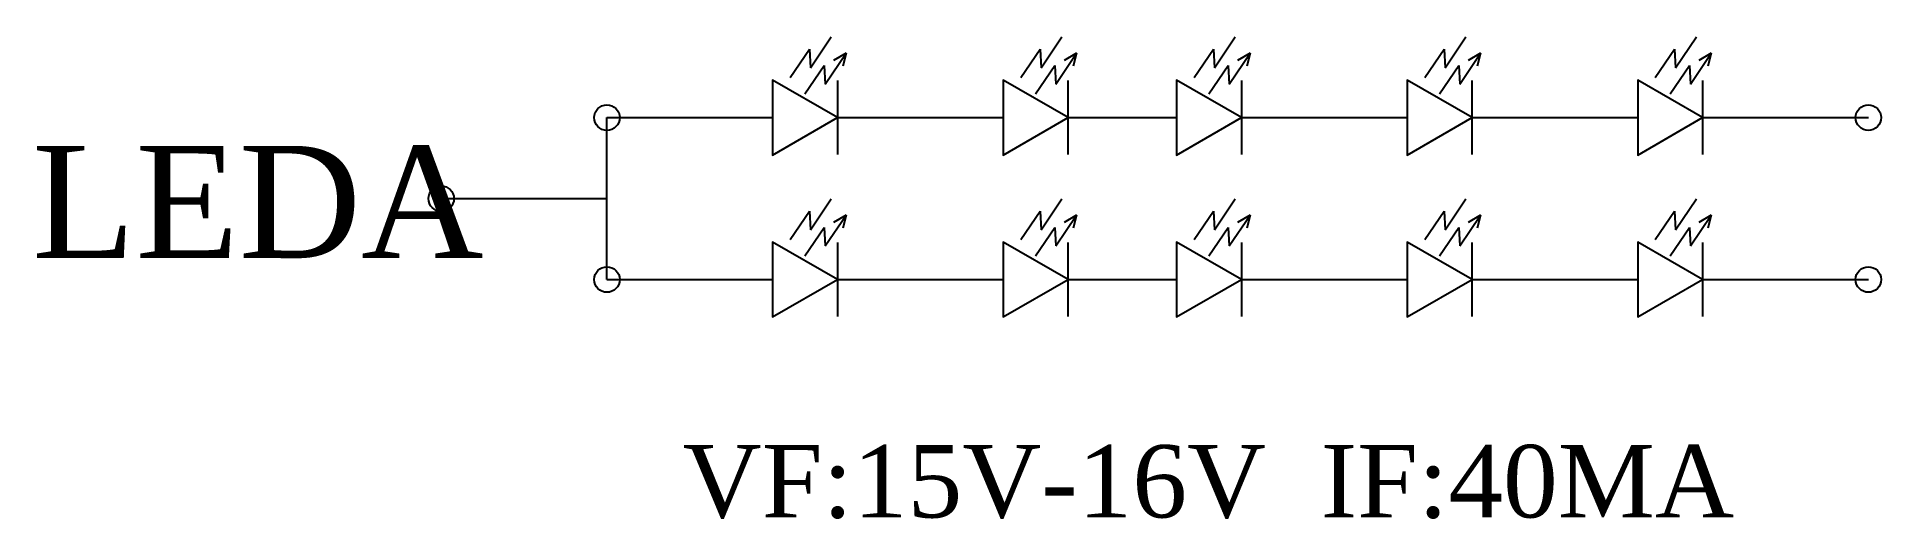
# Model space of a CAD drawing. Header units: millimetres. Extents: x 427 to 2444, y 137 to 817.
# Drawn here: x 1163.24 to 1211.1, y 223.67 to 236.18 of the extents above; entities that cross this region are included whole.
import ezdxf

# ---------------------------------------------------------------- set-up
doc = ezdxf.new("R2010")
doc.units = ezdxf.units.MM
doc.linetypes.add('C_SOLID_M', pattern=[0])
for name, color, linetype in [('DIM', 4, 'Continuous'), ('LED', 7, 'C_SOLID_M'), ('model', 120, 'Continuous')]:
    doc.layers.add(name, color=color, linetype=linetype)
doc.styles.add('STYLE1', font='')
doc.styles.get('STYLE1').set_extended_font_data('Bookman Old Style')

msp = doc.modelspace()

# ---------------------------------------------------------------- texts
at = {"color": 0, "style": 'STYLE1'}
msp.add_text('LEDA', height=2.909087, dxfattribs=at).set_placement((1163.11678, 230.4418))
at = {"layer": 'model', "style": 'STYLE1'}
msp.add_text('VF:15V-16V  IF:40MA', height=1.8790551, dxfattribs=at).set_placement((1180.00159, 223.70865))

# ---------------------------------------------------------------- linework, layer by layer
for p, q in [((1178.03512, 234.08383), (1182.33592, 234.08383)), ((1178.03512, 229.88138), (1178.03512, 234.08383)), ((1184.01816, 234.08383), (1188.31896, 234.08383)), ((1190.0012, 234.08383), (1192.81896, 234.08383)), ((1194.5012, 234.08383), (1198.802, 234.08383)), ((1200.48424, 234.08383), (1204.78504, 234.08383)), ((1206.46728, 234.08383), (1210.76808, 234.08383)), ((1173.73432, 231.9826), (1178.03512, 231.9826)), ((1178.03512, 229.88138), (1182.33592, 229.88138)), ((1184.01816, 229.88138), (1188.31896, 229.88138)), ((1190.0012, 229.88138), (1192.81896, 229.88138)), ((1194.5012, 229.88138), (1198.802, 229.88138)), ((1200.48424, 229.88138), (1204.78504, 229.88138)), ((1206.46728, 229.88138), (1210.76808, 229.88138))]:
    msp.add_line(p, q)
at = {"layer": 'DIM', "color": 4}
for p, q in [((1183.31658, 235.3788), (1183.85831, 236.17903)), ((1183.31658, 235.3788), (1183.85831, 236.17903)), ((1189.29962, 235.3788), (1189.84135, 236.17903)), ((1189.29962, 235.3788), (1189.84135, 236.17903)), ((1193.79962, 235.3788), (1194.34135, 236.17903)), ((1193.79962, 235.3788), (1194.34135, 236.17903)), ((1199.78266, 235.3788), (1200.32439, 236.17903)), ((1199.78266, 235.3788), (1200.32439, 236.17903)), ((1205.7657, 235.3788), (1206.30743, 236.17903)), ((1205.7657, 235.3788), (1206.30743, 236.17903)), ((1182.7907, 235.12261), (1183.29096, 235.86159)), ((1182.7907, 235.12261), (1183.29096, 235.86159)), ((1183.29096, 235.86159), (1183.31658, 235.3788)), ((1183.29096, 235.86159), (1183.31658, 235.3788)), ((1183.69943, 234.95504), (1184.24115, 235.75526)), ((1183.69943, 234.95504), (1184.24115, 235.75526)), ((1184.24115, 235.75526), (1183.91796, 235.5676)), ((1184.24115, 235.75526), (1183.91796, 235.5676)), ((1184.24115, 235.75526), (1184.15356, 235.42046)), ((1184.24115, 235.75526), (1184.15356, 235.42046)), ((1188.77374, 235.12261), (1189.274, 235.86159)), ((1188.77374, 235.12261), (1189.274, 235.86159)), ((1189.274, 235.86159), (1189.29962, 235.3788)), ((1189.274, 235.86159), (1189.29962, 235.3788)), ((1189.68247, 234.95504), (1190.22419, 235.75526)), ((1189.68247, 234.95504), (1190.22419, 235.75526)), ((1190.22419, 235.75526), (1189.901, 235.5676)), ((1190.22419, 235.75526), (1189.901, 235.5676)), ((1190.22419, 235.75526), (1190.1366, 235.42046)), ((1190.22419, 235.75526), (1190.1366, 235.42046)), ((1193.27374, 235.12261), (1193.774, 235.86159)), ((1193.27374, 235.12261), (1193.774, 235.86159)), ((1193.774, 235.86159), (1193.79962, 235.3788)), ((1193.774, 235.86159), (1193.79962, 235.3788)), ((1194.18247, 234.95504), (1194.72419, 235.75526)), ((1194.18247, 234.95504), (1194.72419, 235.75526)), ((1194.72419, 235.75526), (1194.401, 235.5676)), ((1194.72419, 235.75526), (1194.401, 235.5676)), ((1194.72419, 235.75526), (1194.6366, 235.42046)), ((1194.72419, 235.75526), (1194.6366, 235.42046)), ((1199.25678, 235.12261), (1199.75704, 235.86159)), ((1199.25678, 235.12261), (1199.75704, 235.86159)), ((1199.75704, 235.86159), (1199.78266, 235.3788)), ((1199.75704, 235.86159), (1199.78266, 235.3788)), ((1200.16551, 234.95504), (1200.70723, 235.75526)), ((1200.16551, 234.95504), (1200.70723, 235.75526)), ((1200.70723, 235.75526), (1200.38404, 235.5676)), ((1200.70723, 235.75526), (1200.38404, 235.5676)), ((1200.70723, 235.75526), (1200.61964, 235.42046)), ((1200.70723, 235.75526), (1200.61964, 235.42046)), ((1205.23982, 235.12261), (1205.74008, 235.86159)), ((1205.23982, 235.12261), (1205.74008, 235.86159)), ((1205.74008, 235.86159), (1205.7657, 235.3788)), ((1205.74008, 235.86159), (1205.7657, 235.3788)), ((1206.14855, 234.95504), (1206.69027, 235.75526)), ((1206.14855, 234.95504), (1206.69027, 235.75526)), ((1206.69027, 235.75526), (1206.36708, 235.5676)), ((1206.69027, 235.75526), (1206.36708, 235.5676)), ((1206.69027, 235.75526), (1206.60268, 235.42046)), ((1206.69027, 235.75526), (1206.60268, 235.42046)), ((1183.17355, 234.69885), (1183.67381, 235.43783)), ((1183.17355, 234.69885), (1183.67381, 235.43783)), ((1183.67381, 235.43783), (1183.69943, 234.95504)), ((1183.67381, 235.43783), (1183.69943, 234.95504)), ((1184.01586, 235.04367), (1184.01586, 233.12606)), ((1184.01586, 235.04367), (1184.01586, 233.12606)), ((1189.15659, 234.69885), (1189.65685, 235.43783)), ((1189.15659, 234.69885), (1189.65685, 235.43783)), ((1189.65685, 235.43783), (1189.68247, 234.95504)), ((1189.65685, 235.43783), (1189.68247, 234.95504)), ((1189.9989, 235.04367), (1189.9989, 233.12606)), ((1189.9989, 235.04367), (1189.9989, 233.12606)), ((1193.65659, 234.69885), (1194.15685, 235.43783)), ((1193.65659, 234.69885), (1194.15685, 235.43783)), ((1194.15685, 235.43783), (1194.18247, 234.95504)), ((1194.15685, 235.43783), (1194.18247, 234.95504)), ((1194.4989, 235.04367), (1194.4989, 233.12606)), ((1194.4989, 235.04367), (1194.4989, 233.12606)), ((1199.63963, 234.69885), (1200.13989, 235.43783)), ((1199.63963, 234.69885), (1200.13989, 235.43783)), ((1200.13989, 235.43783), (1200.16551, 234.95504)), ((1200.13989, 235.43783), (1200.16551, 234.95504)), ((1200.48194, 235.04367), (1200.48194, 233.12606)), ((1200.48194, 235.04367), (1200.48194, 233.12606)), ((1205.62267, 234.69885), (1206.12293, 235.43783)), ((1205.62267, 234.69885), (1206.12293, 235.43783)), ((1206.12293, 235.43783), (1206.14855, 234.95504)), ((1206.12293, 235.43783), (1206.14855, 234.95504)), ((1206.46498, 235.04367), (1206.46498, 233.12606)), ((1206.46498, 235.04367), (1206.46498, 233.12606)), ((1182.7907, 230.92016), (1183.29096, 231.65914)), ((1182.7907, 230.92016), (1183.29096, 231.65914)), ((1183.29096, 231.65914), (1183.31658, 231.17635)), ((1183.29096, 231.65914), (1183.31658, 231.17635)), ((1183.31658, 231.17635), (1183.85831, 231.97658)), ((1183.31658, 231.17635), (1183.85831, 231.97658)), ((1188.77374, 230.92016), (1189.274, 231.65914)), ((1188.77374, 230.92016), (1189.274, 231.65914)), ((1189.274, 231.65914), (1189.29962, 231.17635)), ((1189.274, 231.65914), (1189.29962, 231.17635)), ((1189.29962, 231.17635), (1189.84135, 231.97658)), ((1189.29962, 231.17635), (1189.84135, 231.97658)), ((1193.27374, 230.92016), (1193.774, 231.65914)), ((1193.27374, 230.92016), (1193.774, 231.65914)), ((1193.774, 231.65914), (1193.79962, 231.17635)), ((1193.774, 231.65914), (1193.79962, 231.17635)), ((1193.79962, 231.17635), (1194.34135, 231.97658)), ((1193.79962, 231.17635), (1194.34135, 231.97658)), ((1199.25678, 230.92016), (1199.75704, 231.65914)), ((1199.25678, 230.92016), (1199.75704, 231.65914)), ((1199.75704, 231.65914), (1199.78266, 231.17635)), ((1199.75704, 231.65914), (1199.78266, 231.17635)), ((1199.78266, 231.17635), (1200.32439, 231.97658)), ((1199.78266, 231.17635), (1200.32439, 231.97658)), ((1205.23982, 230.92016), (1205.74008, 231.65914)), ((1205.23982, 230.92016), (1205.74008, 231.65914)), ((1205.74008, 231.65914), (1205.7657, 231.17635)), ((1205.74008, 231.65914), (1205.7657, 231.17635)), ((1205.7657, 231.17635), (1206.30743, 231.97658)), ((1205.7657, 231.17635), (1206.30743, 231.97658)), ((1183.17355, 230.4964), (1183.67381, 231.23538)), ((1183.17355, 230.4964), (1183.67381, 231.23538)), ((1183.67381, 231.23538), (1183.69943, 230.75259)), ((1183.67381, 231.23538), (1183.69943, 230.75259)), ((1183.69943, 230.75259), (1184.24115, 231.55281)), ((1183.69943, 230.75259), (1184.24115, 231.55281)), ((1184.24115, 231.55281), (1183.91796, 231.36515)), ((1184.24115, 231.55281), (1183.91796, 231.36515)), ((1184.24115, 231.55281), (1184.15356, 231.21801)), ((1184.24115, 231.55281), (1184.15356, 231.21801)), ((1189.15659, 230.4964), (1189.65685, 231.23538)), ((1189.15659, 230.4964), (1189.65685, 231.23538)), ((1189.65685, 231.23538), (1189.68247, 230.75259)), ((1189.65685, 231.23538), (1189.68247, 230.75259)), ((1189.68247, 230.75259), (1190.22419, 231.55281)), ((1189.68247, 230.75259), (1190.22419, 231.55281)), ((1190.22419, 231.55281), (1189.901, 231.36515)), ((1190.22419, 231.55281), (1189.901, 231.36515)), ((1190.22419, 231.55281), (1190.1366, 231.21801)), ((1190.22419, 231.55281), (1190.1366, 231.21801)), ((1193.65659, 230.4964), (1194.15685, 231.23538)), ((1193.65659, 230.4964), (1194.15685, 231.23538)), ((1194.15685, 231.23538), (1194.18247, 230.75259)), ((1194.15685, 231.23538), (1194.18247, 230.75259)), ((1194.18247, 230.75259), (1194.72419, 231.55281)), ((1194.18247, 230.75259), (1194.72419, 231.55281)), ((1194.72419, 231.55281), (1194.401, 231.36515)), ((1194.72419, 231.55281), (1194.401, 231.36515)), ((1194.72419, 231.55281), (1194.6366, 231.21801)), ((1194.72419, 231.55281), (1194.6366, 231.21801)), ((1199.63963, 230.4964), (1200.13989, 231.23538)), ((1199.63963, 230.4964), (1200.13989, 231.23538)), ((1200.13989, 231.23538), (1200.16551, 230.75259)), ((1200.13989, 231.23538), (1200.16551, 230.75259)), ((1200.16551, 230.75259), (1200.70723, 231.55281)), ((1200.16551, 230.75259), (1200.70723, 231.55281)), ((1200.70723, 231.55281), (1200.38404, 231.36515)), ((1200.70723, 231.55281), (1200.38404, 231.36515)), ((1200.70723, 231.55281), (1200.61964, 231.21801)), ((1200.70723, 231.55281), (1200.61964, 231.21801)), ((1205.62267, 230.4964), (1206.12293, 231.23538)), ((1205.62267, 230.4964), (1206.12293, 231.23538)), ((1206.12293, 231.23538), (1206.14855, 230.75259)), ((1206.12293, 231.23538), (1206.14855, 230.75259)), ((1206.14855, 230.75259), (1206.69027, 231.55281)), ((1206.14855, 230.75259), (1206.69027, 231.55281)), ((1206.69027, 231.55281), (1206.36708, 231.36515)), ((1206.69027, 231.55281), (1206.36708, 231.36515)), ((1206.69027, 231.55281), (1206.60268, 231.21801)), ((1206.69027, 231.55281), (1206.60268, 231.21801)), ((1184.01586, 230.84122), (1184.01586, 228.92361)), ((1184.01586, 230.84122), (1184.01586, 228.92361)), ((1189.9989, 230.84122), (1189.9989, 228.92361)), ((1189.9989, 230.84122), (1189.9989, 228.92361)), ((1194.4989, 230.84122), (1194.4989, 228.92361)), ((1194.4989, 230.84122), (1194.4989, 228.92361)), ((1200.48194, 230.84122), (1200.48194, 228.92361)), ((1200.48194, 230.84122), (1200.48194, 228.92361)), ((1206.46498, 230.84122), (1206.46498, 228.92361)), ((1206.46498, 230.84122), (1206.46498, 228.92361))]:
    msp.add_line(p, q, dxfattribs=at)
for points in [[(1184.01816, 234.08383), (1182.33592, 235.05507), (1182.33592, 233.11258)], [(1184.01816, 234.08383), (1182.33592, 235.05507), (1182.33592, 233.11258)], [(1190.0012, 234.08383), (1188.31896, 235.05507), (1188.31896, 233.11258)], [(1190.0012, 234.08383), (1188.31896, 235.05507), (1188.31896, 233.11258)], [(1194.5012, 234.08383), (1192.81896, 235.05507), (1192.81896, 233.11258)], [(1194.5012, 234.08383), (1192.81896, 235.05507), (1192.81896, 233.11258)], [(1200.48424, 234.08383), (1198.802, 235.05507), (1198.802, 233.11258)], [(1200.48424, 234.08383), (1198.802, 235.05507), (1198.802, 233.11258)], [(1206.46728, 234.08383), (1204.78504, 235.05507), (1204.78504, 233.11258)], [(1206.46728, 234.08383), (1204.78504, 235.05507), (1204.78504, 233.11258)], [(1184.01816, 229.88138), (1182.33592, 230.85262), (1182.33592, 228.91013)], [(1184.01816, 229.88138), (1182.33592, 230.85262), (1182.33592, 228.91013)], [(1190.0012, 229.88138), (1188.31896, 230.85262), (1188.31896, 228.91013)], [(1190.0012, 229.88138), (1188.31896, 230.85262), (1188.31896, 228.91013)], [(1194.5012, 229.88138), (1192.81896, 230.85262), (1192.81896, 228.91013)], [(1194.5012, 229.88138), (1192.81896, 230.85262), (1192.81896, 228.91013)], [(1200.48424, 229.88138), (1198.802, 230.85262), (1198.802, 228.91013)], [(1200.48424, 229.88138), (1198.802, 230.85262), (1198.802, 228.91013)], [(1206.46728, 229.88138), (1204.78504, 230.85262), (1204.78504, 228.91013)], [(1206.46728, 229.88138), (1204.78504, 230.85262), (1204.78504, 228.91013)]]:
    msp.add_lwpolyline(points, close=True, dxfattribs=at)
at = {"layer": 'LED'}
for centre in [(1178.03512, 234.08383), (1210.76808, 234.08383), (1173.73432, 231.9826), (1178.03512, 229.88138), (1210.76808, 229.88138)]:
    msp.add_circle(centre, 0.33102, dxfattribs=at)

msp.set_redraw_order([(e.dxf.handle, doc.entitydb.next_handle()) for e in msp.query("TEXT MTEXT ATTDEF DIMENSION ARC_DIMENSION")])  # texts and dimensions are drawn at this point

doc.saveas('drawing.dxf')
